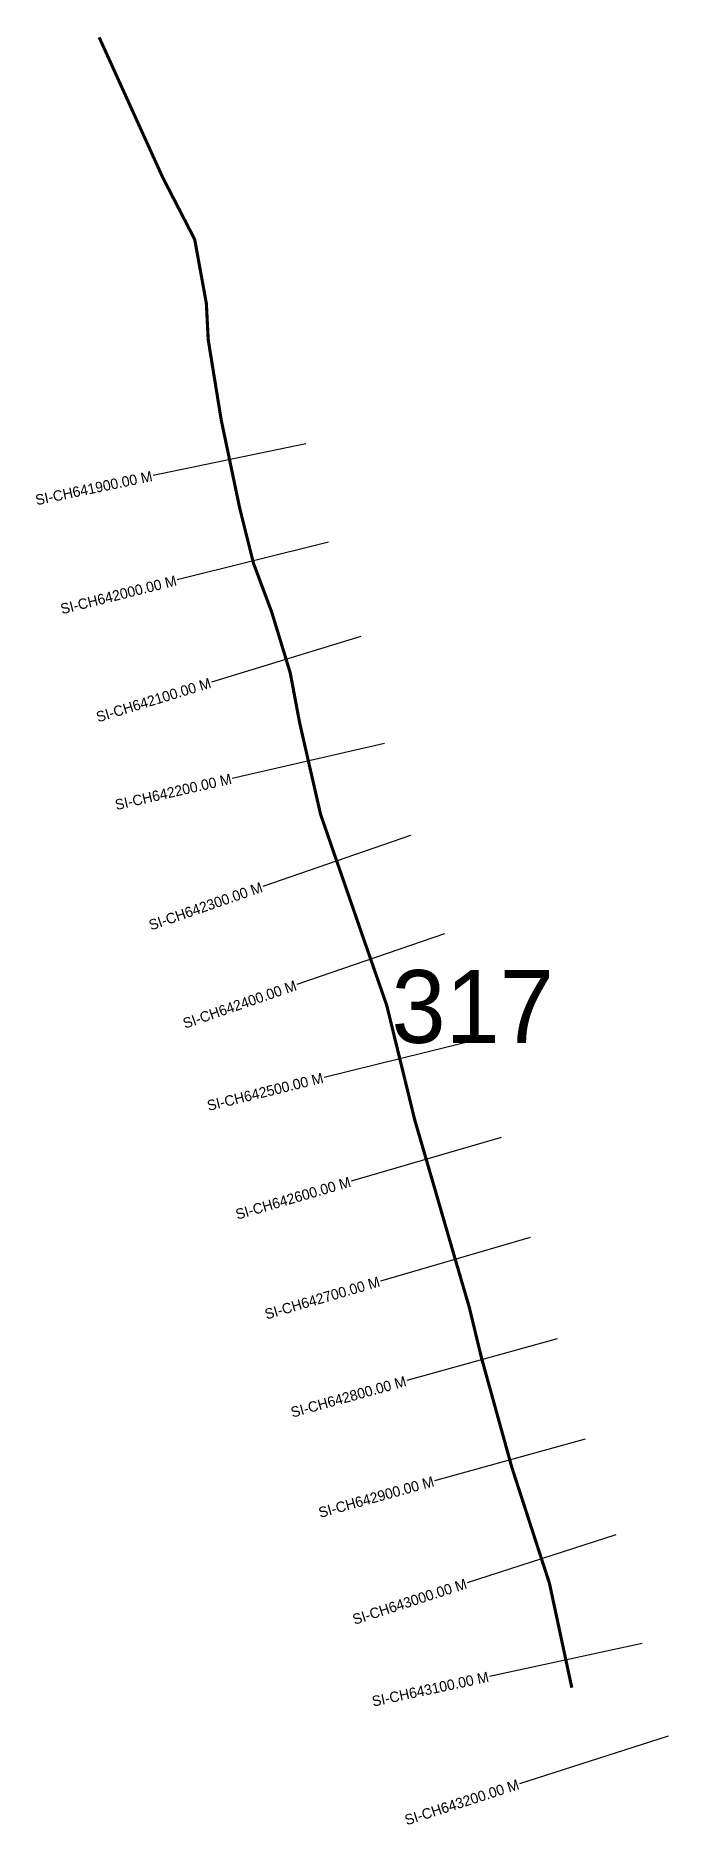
# Model space of a CAD drawing. Header units: metres. Extents: x 329517 to 335646, y 1797221 to 1802564.
# Drawn here: x 329517 to 330125, y 1800843 to 1802564 of the extents above; entities that cross this region are included whole.
import ezdxf
from ezdxf.enums import TextEntityAlignment as Align

# ---------------------------------------------------------------- set-up
doc = ezdxf.new("R2010")
doc.units = ezdxf.units.M
for name, color, linetype in [('CS', 134, 'Continuous'), ('CSMark', 6, 'Continuous'), ('NATURALLY PROTECTED', 3, 'Continuous')]:
    doc.layers.add(name, color=color, linetype=linetype)

msp = doc.modelspace()

# ---------------------------------------------------------------- texts
at = {"insert": (329858.7, 1801665.4), "char_height": 70, "attachment_point": 1}
msp.add_mtext_dynamic_manual_height_columns('317', width=95.172, gutter_width=1, heights=[0], dxfattribs=at)
at = {"layer": 'CSMark'}
for s, rotation, p in [('SI-CH641900.00 M', 11.8005, (329628.7, 1802140.7)), ('SI-CH642000.00 M', 14.0968, (329651.9, 1802040.3)), ('SI-CH642100.00 M', 17, (329684.8, 1801941.9)), ('SI-CH642200.00 M', 12.8742, (329704.8, 1801849.6)), ('SI-CH642300.00 M', 19.0736, (329734.2, 1801745.6)), ('SI-CH642400.00 M', 19.0736, (329766.9, 1801651.1)), ('SI-CH642500.00 M', 13.7468, (329792.9, 1801562)), ('SI-CH642600.00 M', 16.218, (329819.1, 1801462.1)), ('SI-CH642700.00 M', 16.218, (329847.1, 1801366.1)), ('SI-CH642800.00 M', 15.5024, (329872.5, 1801270.4)), ('SI-CH642900.00 M', 15.5024, (329899.2, 1801174)), ('SI-CH643000.00 M', 17.9156, (329930.6, 1801075.7)), ('SI-CH643100.00 M', 12.1262, (329952, 1800986)), ('SI-CH643200.00 M', 17.7823, (329980.8, 1800882.6))]:
    msp.add_text(s, height=10, rotation=rotation, dxfattribs=at).set_placement(p, align=Align.MIDDLE_RIGHT)

# ---------------------------------------------------------------- linework, layer by layer
at = {"layer": 'CS'}
for p, q in [((329776.5, 1802171.6), (329629.7, 1802140.9)), ((329798.3, 1802077.1), (329652.8, 1802040.6)), ((329829.2, 1801986.1), (329685.8, 1801942.2)), ((329852, 1801883.2), (329705.7, 1801849.8)), ((329876.9, 1801795), (329735.2, 1801745.9)), ((329909.6, 1801700.4), (329767.9, 1801651.4)), ((329939.6, 1801597.9), (329793.9, 1801562.2)), ((329964.1, 1801504.3), (329820.1, 1801462.4)), ((329992, 1801408.3), (329848, 1801366.4)), ((330018, 1801310.7), (329873.4, 1801270.6)), ((330044.7, 1801214.4), (329900.1, 1801174.3)), ((330074.3, 1801122.2), (329931.5, 1801076)), ((330099.6, 1801017.7), (329953, 1800986.2)), ((330124.6, 1800928.7), (329981.8, 1800882.9))]:
    msp.add_line(p, q, dxfattribs=at)
at = {"layer": 'NATURALLY PROTECTED', "const_width": 3, "flags": 128}
msp.add_lwpolyline([(329577.8, 1802562.4), (329614.7, 1802481), (329638.8, 1802427.8), (329669.6, 1802368.1), (329680.8, 1802306.5), (329682.6, 1802271.5), (329695.1, 1802194.4), (329713, 1802109), (329726.1, 1802056.6), (329743.6, 1802009.7), (329761.4, 1801951.3), (329770.5, 1801903), (329790.6, 1801815.1), (329831.5, 1801696.7), (329854.2, 1801631.3), (329881.2, 1801520.8), (329896.4, 1801468.6), (329915.3, 1801403.4), (329926.6, 1801364.6), (329933.4, 1801341.4), (329945.1, 1801292.9), (329974.3, 1801187.4), (330010.5, 1801075.7), (330032, 1800975.3)], dxfattribs=at)

msp.set_redraw_order([(e.dxf.handle, doc.entitydb.next_handle()) for e in msp.query("TEXT MTEXT ATTDEF DIMENSION ARC_DIMENSION")])  # texts and dimensions are drawn at this point

doc.saveas('drawing.dxf')
